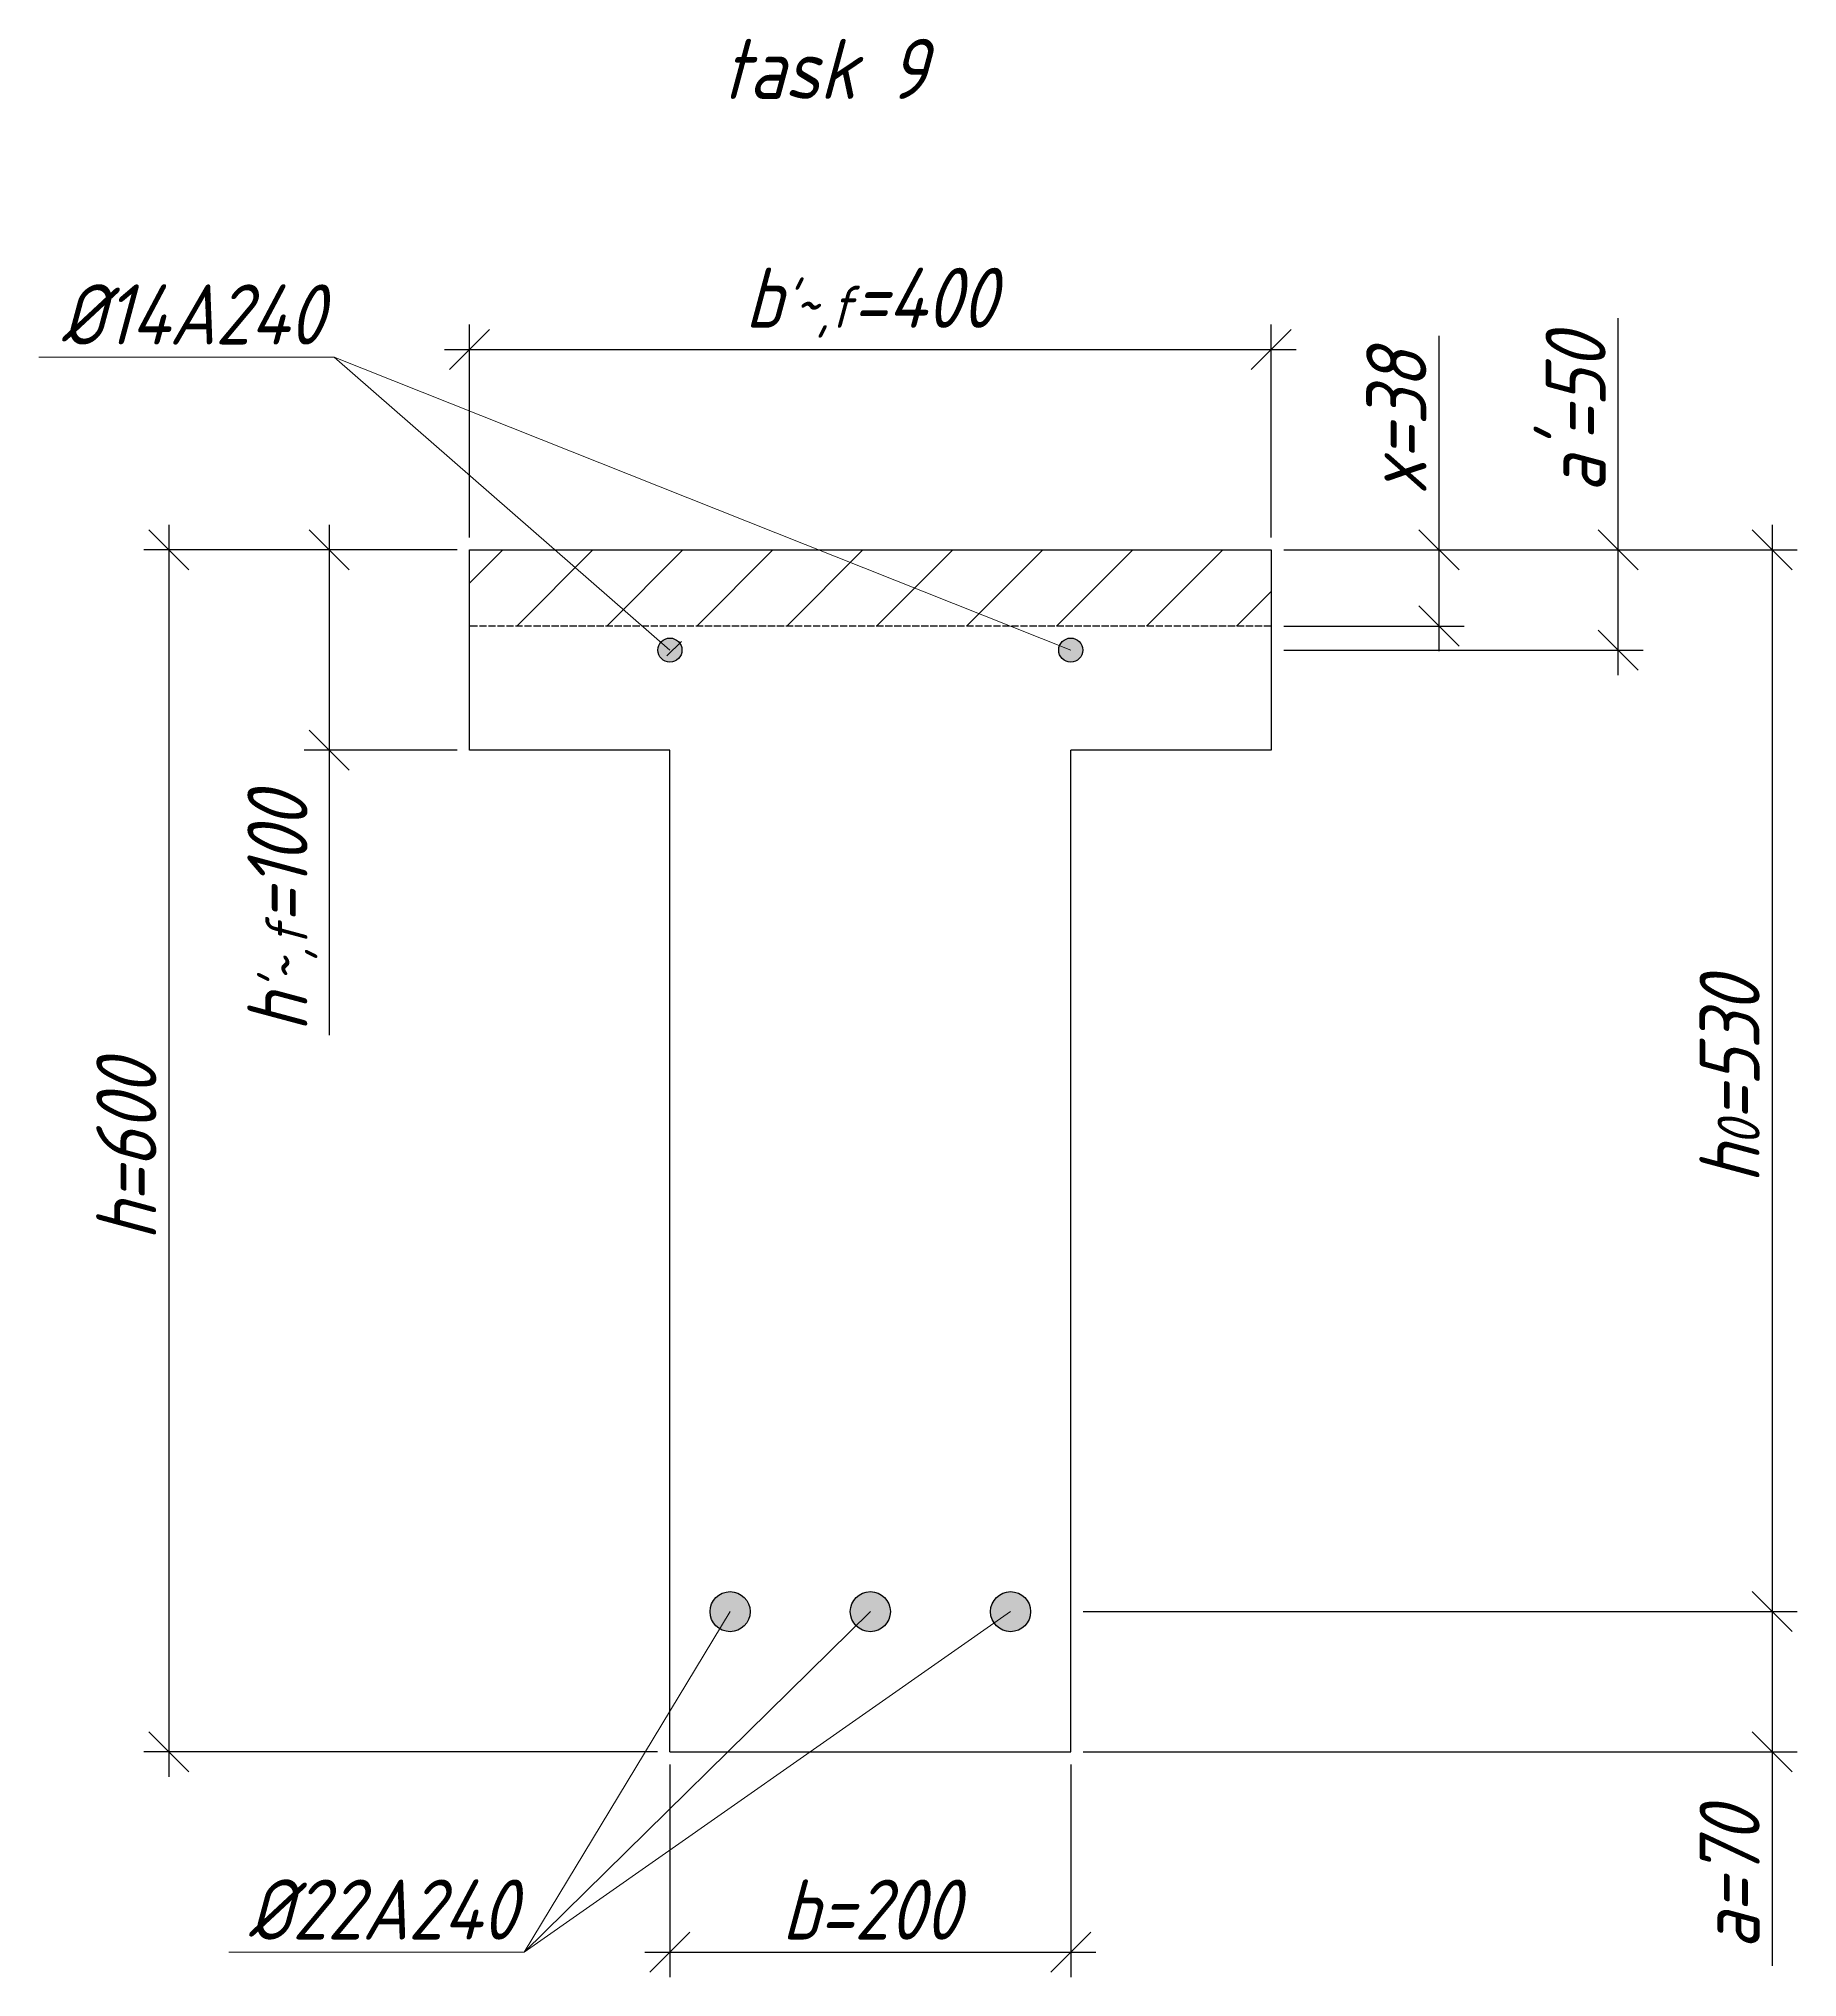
# Model space of a CAD drawing. Header units: millimetres. Extents: x -180 to 58926, y -10791 to 13515.
# Drawn here: x 7442 to 8319, y -3378 to -2410 of the extents above; entities that cross this region are included whole.
import ezdxf

# ---------------------------------------------------------------- set-up
doc = ezdxf.new("R2010")
doc.units = ezdxf.units.MM
doc.linetypes.add('ACAD_ISO02W100', pattern=[15, 12, -3])
for name, color, linetype, lineweight in [('basic', 95, 'Continuous', 30), ('hatch', 117, 'ACAD_ISO02W100', 25), ('hatching', 225, 'Continuous', 20), ('size', 45, 'Continuous', 20), ('text', 13, 'Continuous', 20), ('thin', 153, 'Continuous', 18)]:
    doc.layers.add(name, color=color, linetype=linetype, lineweight=lineweight)
doc.styles.add('Structures', font='isocpeur.ttf', dxfattribs={"width": 0.85, "oblique": 15})
doc.dimstyles.new('Structures', dxfattribs={"dimtxt": 3, "dimasz": 2, "dimexe": 1.25, "dimexo": 0.625, "dimtad": 1, "dimtxsty": 'Structures', "dimblk": 'OBLIQUE', "dimcen": 2.5, "dimdle": 1.25, "dimadec": 0, "dimazin": 0, "dimtfac": 1, "dimtmove": 0, "dimatfit": 3, "dimfxl": 1, "dimarcsym": 0})

msp = doc.modelspace()

# ---------------------------------------------------------------- texts
at = {"layer": 'text', "char_height": 30, "width": 137.52879, "attachment_point": 5, "style": 'Structures'}
for s, insert in [('task 9', (7833.959, -2425.254)), ('%%C14A240', (7518.427, -2547.882)), ('%%C22A240', (7613.218, -3344.132))]:
    msp.add_mtext(s, dxfattribs=dict(at, insert=insert))

# ---------------------------------------------------------------- blocks, each defined once
blk = doc.blocks.new('_Oblique')
at = {"color": 0, "linetype": 'ByBlock', "lineweight": -2}
blk.add_line((-0.5, -0.5), (0.5, 0.5), dxfattribs=at)
blk = doc.blocks.new('*D201')
at = {"layer": 'Defpoints', "color": 0, "transparency": 16777216}
for p in [(8056.86, -2565.39), (7656.86, -2665.39), (8056.86, -2665.39)]:
    blk.add_point(p, dxfattribs=at)
at = {"layer": 'size', "color": 0, "lineweight": -2, "transparency": 16777216}
for p, q in [((7656.86, -2659.14), (7656.86, -2552.89)), ((8056.86, -2659.14), (8056.86, -2552.89)), ((7644.36, -2565.39), (8069.36, -2565.39))]:
    blk.add_line(p, q, dxfattribs=at)
at = {"layer": 'size', "color": 0, "lineweight": -2, "transparency": 16777216, "xscale": 20, "yscale": 20, "zscale": 20, "rotation": 180}
blk.add_blockref('_Oblique', (7656.86, -2565.39), dxfattribs=at)
at = {"layer": 'size', "color": 0, "lineweight": -2, "transparency": 16777216, "xscale": 20, "yscale": 20, "zscale": 20}
blk.add_blockref('_Oblique', (8056.86, -2565.39), dxfattribs=at)
at = {"layer": 'size', "color": 0, "transparency": 16777216, "insert": (7856.86, -2541.99), "char_height": 30, "attachment_point": 5, "style": 'Structures'}
blk.add_mtext("b{\\H0.7x;\\S'~,f;}=400", dxfattribs=at)
blk = doc.blocks.new('*D202')
at = {"layer": 'Defpoints', "color": 0, "transparency": 16777216}
for p in [(7756.86, -3265.39), (7956.86, -3265.39), (7956.86, -3365.39)]:
    blk.add_point(p, dxfattribs=at)
at = {"layer": 'size', "color": 0, "lineweight": -2, "transparency": 16777216}
for p, q in [((7756.86, -3271.64), (7756.86, -3377.89)), ((7956.86, -3271.64), (7956.86, -3377.89)), ((7744.36, -3365.39), (7969.36, -3365.39))]:
    blk.add_line(p, q, dxfattribs=at)
at = {"layer": 'size', "color": 0, "lineweight": -2, "transparency": 16777216, "xscale": 20, "yscale": 20, "zscale": 20, "rotation": 180}
blk.add_blockref('_Oblique', (7756.86, -3365.39), dxfattribs=at)
at = {"layer": 'size', "color": 0, "lineweight": -2, "transparency": 16777216, "xscale": 20, "yscale": 20, "zscale": 20}
blk.add_blockref('_Oblique', (7956.86, -3365.39), dxfattribs=at)
at = {"layer": 'size', "color": 0, "transparency": 16777216, "insert": (7856.86, -3344.14), "char_height": 30, "attachment_point": 5, "style": 'Structures'}
blk.add_mtext('b=200', dxfattribs=at)
blk = doc.blocks.new('*D203')
at = {"layer": 'Defpoints', "color": 0, "transparency": 16777216}
for p in [(7656.86, -2665.39), (7586.86, -2765.39), (7656.86, -2765.39)]:
    blk.add_point(p, dxfattribs=at)
at = {"layer": 'size', "color": 0, "lineweight": -2, "transparency": 16777216}
for p, q in [((7586.86, -2652.89), (7586.86, -2765.39)), ((7650.61, -2665.39), (7574.36, -2665.39)), ((7650.61, -2765.39), (7574.36, -2765.39)), ((7586.86, -2765.39), (7586.86, -2907.57))]:
    blk.add_line(p, q, dxfattribs=at)
at = {"layer": 'size', "color": 0, "lineweight": -2, "transparency": 16777216, "xscale": 20, "yscale": 20, "zscale": 20}
for p, rotation in [((7586.86, -2665.39), 90), ((7586.86, -2765.39), 270)]:
    blk.add_blockref('_Oblique', p, dxfattribs=dict(at, rotation=rotation))
at = {"layer": 'size', "color": 0, "transparency": 16777216, "insert": (7563.46, -2846.48), "char_height": 30, "attachment_point": 5, "rotation": 90, "style": 'Structures'}
blk.add_mtext("h{\\H0.7x;\\S'~,f;}=100", dxfattribs=at)
blk = doc.blocks.new('*D204')
at = {"layer": 'Defpoints', "color": 0, "transparency": 16777216}
for p in [(7656.86, -2665.39), (7506.86, -3265.39), (7756.86, -3265.39)]:
    blk.add_point(p, dxfattribs=at)
at = {"layer": 'size', "color": 0, "lineweight": -2, "transparency": 16777216}
for p, q in [((7506.86, -2652.89), (7506.86, -3277.89)), ((7650.61, -2665.39), (7494.36, -2665.39)), ((7750.61, -3265.39), (7494.36, -3265.39))]:
    blk.add_line(p, q, dxfattribs=at)
at = {"layer": 'size', "color": 0, "lineweight": -2, "transparency": 16777216, "xscale": 20, "yscale": 20, "zscale": 20}
for p, rotation in [((7506.86, -2665.39), 90), ((7506.86, -3265.39), 270)]:
    blk.add_blockref('_Oblique', p, dxfattribs=dict(at, rotation=rotation))
at = {"layer": 'size', "color": 0, "transparency": 16777216, "insert": (7485.61, -2965.39), "char_height": 30, "attachment_point": 5, "rotation": 90, "style": 'Structures'}
blk.add_mtext('h=600', dxfattribs=at)
blk = doc.blocks.new('*D205')
at = {"layer": 'Defpoints', "color": 0, "transparency": 16777216}
for p in [(8056.86, -2665.39), (8230.02, -2665.39), (8056.86, -2715.39)]:
    blk.add_point(p, dxfattribs=at)
at = {"layer": 'size', "color": 0, "lineweight": -2, "transparency": 16777216}
for p, q in [((8230.02, -2665.39), (8230.02, -2549.63)), ((8063.11, -2665.39), (8242.52, -2665.39)), ((8230.02, -2727.89), (8230.02, -2665.39)), ((8063.11, -2715.39), (8242.52, -2715.39))]:
    blk.add_line(p, q, dxfattribs=at)
at = {"layer": 'size', "color": 0, "lineweight": -2, "transparency": 16777216, "xscale": 20, "yscale": 20, "zscale": 20}
for p, rotation in [((8230.02, -2665.39), 90), ((8230.02, -2715.39), 270)]:
    blk.add_blockref('_Oblique', p, dxfattribs=dict(at, rotation=rotation))
at = {"layer": 'size', "color": 0, "transparency": 16777216, "insert": (8208.77, -2597.51), "char_height": 30, "attachment_point": 5, "rotation": 90, "style": 'Structures'}
blk.add_mtext("a'=50", dxfattribs=at)
blk = doc.blocks.new('*D206')
at = {"layer": 'Defpoints', "color": 0, "transparency": 16777216}
for p in [(8056.86, -2665.39), (7956.86, -3195.39), (8306.86, -3195.39)]:
    blk.add_point(p, dxfattribs=at)
at = {"layer": 'size', "color": 0, "lineweight": -2, "transparency": 16777216}
for p, q in [((8306.86, -2652.89), (8306.86, -3207.89)), ((8063.11, -2665.39), (8319.36, -2665.39)), ((7963.11, -3195.39), (8319.36, -3195.39))]:
    blk.add_line(p, q, dxfattribs=at)
at = {"layer": 'size', "color": 0, "lineweight": -2, "transparency": 16777216, "xscale": 20, "yscale": 20, "zscale": 20}
for p, rotation in [((8306.86, -2665.39), 90), ((8306.86, -3195.39), 270)]:
    blk.add_blockref('_Oblique', p, dxfattribs=dict(at, rotation=rotation))
at = {"layer": 'size', "color": 0, "transparency": 16777216, "insert": (8285.61, -2930.39), "char_height": 30, "attachment_point": 5, "rotation": 90, "style": 'Structures'}
blk.add_mtext('h{\\H0.7x;\\S^ 0;}=530', dxfattribs=at)
blk = doc.blocks.new('*D207')
at = {"layer": 'Defpoints', "color": 0, "transparency": 16777216}
for p in [(7956.86, -3195.39), (7956.86, -3265.39), (8306.86, -3265.39)]:
    blk.add_point(p, dxfattribs=at)
at = {"layer": 'size', "color": 0, "lineweight": -2, "transparency": 16777216}
for p, q in [((8306.86, -3182.89), (8306.86, -3265.39)), ((7963.11, -3195.39), (8319.36, -3195.39)), ((7963.11, -3265.39), (8319.36, -3265.39)), ((8306.86, -3265.39), (8306.86, -3372.23))]:
    blk.add_line(p, q, dxfattribs=at)
at = {"layer": 'size', "color": 0, "lineweight": -2, "transparency": 16777216, "xscale": 20, "yscale": 20, "zscale": 20}
for p, rotation in [((8306.86, -3195.39), 90), ((8306.86, -3265.39), 270)]:
    blk.add_blockref('_Oblique', p, dxfattribs=dict(at, rotation=rotation))
at = {"layer": 'size', "color": 0, "transparency": 16777216, "insert": (8285.61, -3328.81), "char_height": 30, "attachment_point": 5, "rotation": 90, "style": 'Structures'}
blk.add_mtext('a=70', dxfattribs=at)
blk = doc.blocks.new('*D208')
at = {"layer": 'Defpoints', "color": 0, "transparency": 16777216}
for p in [(8056.86, -2665.39), (8140.62, -2665.39), (8056.86, -2703.39)]:
    blk.add_point(p, dxfattribs=at)
at = {"layer": 'size', "color": 0, "lineweight": -2, "transparency": 16777216}
for p, q in [((8140.62, -2665.39), (8140.62, -2558.56)), ((8063.11, -2665.39), (8153.12, -2665.39)), ((8140.62, -2715.89), (8140.62, -2665.39)), ((8063.11, -2703.39), (8153.12, -2703.39))]:
    blk.add_line(p, q, dxfattribs=at)
at = {"layer": 'size', "color": 0, "lineweight": -2, "transparency": 16777216, "xscale": 20, "yscale": 20, "zscale": 20}
for p, rotation in [((8140.62, -2665.39), 90), ((8140.62, -2703.39), 270)]:
    blk.add_blockref('_Oblique', p, dxfattribs=dict(at, rotation=rotation))
at = {"layer": 'size', "color": 0, "transparency": 16777216, "insert": (8119.37, -2601.98), "char_height": 30, "attachment_point": 5, "rotation": 90, "style": 'Structures'}
blk.add_mtext('x=38', dxfattribs=at)

# ---------------------------------------------------------------- dimensions: what is measured, and where the dimension line sits
at = {"layer": 'size'}
for base, p1, p2, text, picture, middle in [((8056.859, -2565.395), (7656.859, -2665.395), (8056.859, -2665.395), "b{\\H0.7x;\\S'~,f;}=<>", '*D201', (7856.859, -2541.995)), ((7956.859, -3365.395), (7756.859, -3265.395), (7956.859, -3265.395), 'b=<>', '*D202', (7856.859, -3344.145))]:
    dim = msp.add_linear_dim(base=base, p1=p1, p2=p2, text=text, dimstyle='Structures', dxfattribs=at)
    dim.commit()
    dim.dimension.update_dxf_attribs({"geometry": picture, "text_midpoint": middle})
for base, p1, p2, text, picture, middle in [((8230.016, -2665.395), (8056.859, -2715.395), (8056.859, -2665.395), "a'=<>", '*D205', (8208.766, -2597.513)), ((8140.62, -2665.395), (8056.859, -2703.395), (8056.859, -2665.395), 'x=<>', '*D208', (8119.37, -2601.975)), ((7506.859, -3265.395), (7656.859, -2665.395), (7756.859, -3265.395), 'h=<>', '*D204', (7485.609, -2965.395)), ((7586.859, -2765.395), (7656.859, -2665.395), (7656.859, -2765.395), "h{\\H0.7x;\\S'~,f;}=<>", '*D203', (7563.459, -2846.484)), ((8306.859, -3195.395), (8056.859, -2665.395), (7956.859, -3195.395), 'h{\\H0.7x;\\S^ 0;}=<>', '*D206', (8285.609, -2930.395)), ((8306.859, -3265.395), (7956.859, -3195.395), (7956.859, -3265.395), 'a=<>', '*D207', (8285.609, -3328.814))]:
    dim = msp.add_linear_dim(base=base, p1=p1, p2=p2, angle=90, text=text, dimstyle='Structures', dxfattribs=at)
    dim.commit()
    dim.dimension.update_dxf_attribs({"geometry": picture, "text_midpoint": middle})

# ---------------------------------------------------------------- hatches: boundary and pattern name
at = {"layer": 'basic'}
h = msp.add_hatch(color=256, dxfattribs=at)
h.dxf.hatch_style = 1
h.paths.add_polyline_path([(7762.859, -2715.395, 1), (7750.859, -2715.395, 1)])
h.paths.add_polyline_path([(7962.859, -2715.395, 1), (7950.859, -2715.395, 1)])
h = msp.add_hatch(color=256, dxfattribs=at)
h.dxf.hatch_style = 1
h.paths.add_polyline_path([(7776.859, -3195.395, 1), (7796.859, -3195.395, 1)])
h.paths.add_polyline_path([(7916.859, -3195.395, 1), (7936.859, -3195.395, 1)])
h = msp.add_hatch(color=256, dxfattribs=at)
h.dxf.hatch_style = 1
h.paths.add_polyline_path([(7866.859, -3195.395, 1), (7846.859, -3195.395, 1)])
at = {"layer": 'hatching'}
h = msp.add_hatch(dxfattribs=at)
h.set_pattern_fill('ANSI31', color=256, scale=10)
h.set_pattern_definition([(45, (-598.542, -3573.63), (-22.45064, 22.45064), [])])
edge = h.paths.add_edge_path()
edge.add_line((8056.859, -2665.395), (7656.859, -2665.395))
edge.add_line((7656.859, -2665.395), (7656.859, -2703.395))
edge.add_line((7656.859, -2703.395), (7750.859, -2703.395))
edge.add_arc((7754.653, -2710.372), 7.942, 118.534188, 421.465812)
edge.add_line((7758.446, -2703.395), (7950.859, -2703.395))
edge.add_arc((7956.859, -2707.024), 7.012, 148.827785, 391.172215)
edge.add_line((7962.859, -2703.395), (8056.859, -2703.395))
edge.add_line((8056.859, -2703.395), (8056.859, -2665.395))

# ---------------------------------------------------------------- linework, layer by layer
at = {"layer": 'basic'}
for p, q in [((7656.859, -2665.395), (8056.859, -2665.395)), ((7656.859, -2765.395), (7656.859, -2665.395)), ((8056.859, -2665.395), (8056.859, -2765.395)), ((7756.859, -2765.395), (7656.859, -2765.395)), ((7756.859, -3265.395), (7756.859, -2765.395)), ((8056.859, -2765.395), (7956.859, -2765.395)), ((7956.859, -3265.395), (7956.859, -2765.395)), ((7756.859, -3265.395), (7956.859, -3265.395))]:
    msp.add_line(p, q, dxfattribs=at)
for centre, radius in [((7756.859, -2715.395), 6), ((7956.859, -2715.395), 6), ((7786.859, -3195.395), 10), ((7856.859, -3195.395), 10), ((7926.859, -3195.395), 10)]:
    msp.add_circle(centre, radius, dxfattribs=at)
at = {"layer": 'hatch', "ltscale": 0.3}
msp.add_line((8056.859, -2703.395), (7656.859, -2703.395), dxfattribs=at)
at = {"layer": 'thin'}
for p, q in [((7589.358, -2569.145), (7441.923, -2569.145)), ((7756.859, -2715.395), (7589.358, -2569.145)), ((7589.358, -2569.145), (7956.859, -2715.395)), ((7684.15, -3365.395), (7786.859, -3195.395)), ((7684.15, -3365.395), (7926.859, -3195.395)), ((7684.15, -3365.395), (7856.859, -3195.395)), ((7684.15, -3365.395), (7536.715, -3365.395))]:
    msp.add_line(p, q, dxfattribs=at)

msp.set_redraw_order([(e.dxf.handle, doc.entitydb.next_handle()) for e in msp.query("TEXT MTEXT ATTDEF DIMENSION ARC_DIMENSION")])  # texts and dimensions are drawn at this point

doc.saveas('drawing.dxf')
